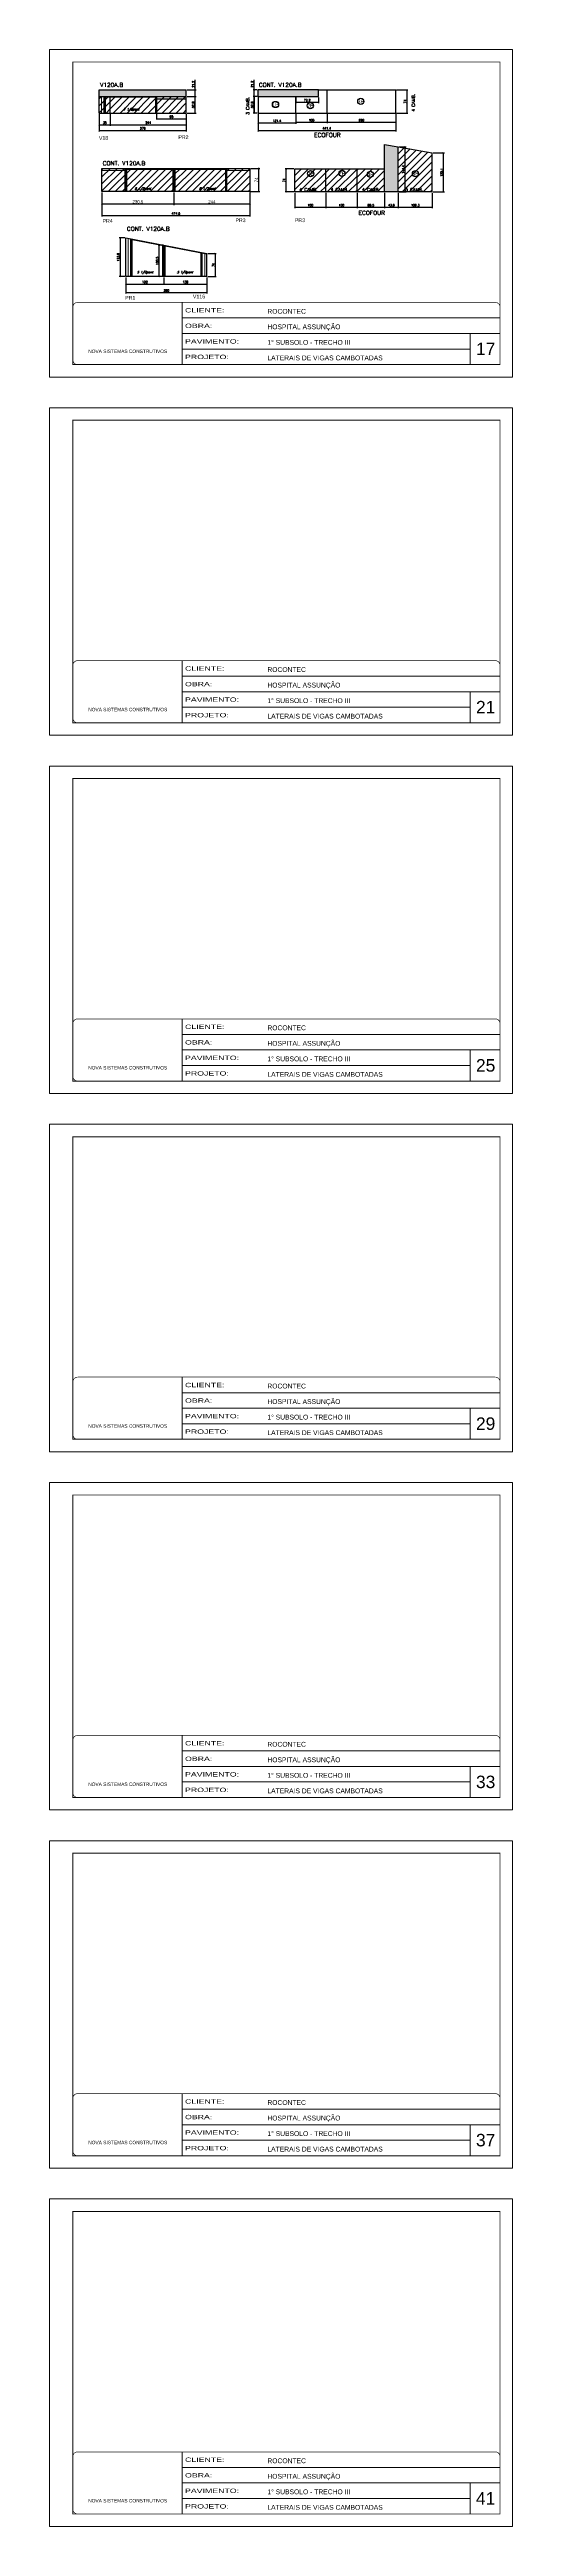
# Model space of a CAD drawing. Extents: x 2582 to 11841, y -26396 to 2611.
# Drawn here: x 2582 to 4067, y -10316 to -2374 of the extents above; entities that cross this region are included whole.
import ezdxf
from ezdxf.enums import TextEntityAlignment as Align

# ---------------------------------------------------------------- set-up
doc = ezdxf.new("R2010")
doc.units = 0
doc.linetypes.add('CONTINUO', pattern=[0])
doc.linetypes.add('DASHED', pattern=[0.75, 0.5, -0.25])
for name, color, linetype in [('5', 5, 'Continuous'), ('COTA', 241, 'Continuous'), ('Painéis', 200, 'Continuous'), ('Romaneio', 10, 'Continuous'), ('SARR_2.2x7', 40, 'Continuous'), ('SARR_3.5x7', 81, 'Continuous'), ('texto', 7, 'Continuous')]:
    doc.layers.add(name, color=color, linetype=linetype)
for name, color, linetype, lineweight in [('CARIMBO', 255, 'Continuous', 9), ('Folhas', 255, 'Continuous', 9), ('Hachura', 251, 'Continuous', 9), ('Sarr 2.2x7', 40, 'Continuous', 9), ('SARRAFO DE PRESSAO', 251, 'DASHED', 9), ('Texto Seção', 7, 'Continuous', 15)]:
    doc.layers.add(name, color=color, linetype=linetype, lineweight=lineweight)
doc.styles.add('ARIAL', font='arial.ttf')
doc.styles.add('COTA TECNICA', font='techl___.ttf', dxfattribs={"height": 10})
doc.styles.add('REGUA-120', font='ROMANS.shx', dxfattribs={"height": 15})
doc.styles.add('Romans', font='romans.shx')
doc.styles.get("Standard").update_dxf_attribs({"font": 'arial.ttf'})
doc.styles.add('Tecnologia', font='')
doc.styles.get('Tecnologia').set_extended_font_data('Forgotten Futurist')
doc.dimstyles.new('Cota Paínel', dxfattribs={"dimtxt": 7, "dimasz": 5, "dimexe": 3, "dimexo": 3, "dimgap": 3, "dimtad": 1, "dimdec": 1, "dimzin": 12, "dimdsep": 46, "dimtxsty": 'Romans', "dimblk": 'ARCHTICK', "dimcen": 0, "dimclrd": 4, "dimclre": 4, "dimclrt": 1, "dimadec": 1, "dimazin": 3, "dimtfac": 1, "dimtdec": 1, "dimtmove": 0, "dimatfit": 3, "dimldrblk": 'OBLIQUE', "dimfxl": 1, "dimtolj": 1, "dimtzin": 12, "dimarcsym": 0})
doc.dimstyles.new('PAINEL', dxfattribs={"dimtxt": 10, "dimasz": 3, "dimexe": 3, "dimexo": 3, "dimgap": 3, "dimtad": 1, "dimdec": 1, "dimzin": 12, "dimdsep": 46, "dimtxsty": 'COTA TECNICA', "dimblk1": 'OBLIQUE', "dimblk2": 'OBLIQUE', "dimsah": 1, "dimcen": 0.9, "dimclrd": 4, "dimclre": 4, "dimclrt": 240, "dimadec": 1, "dimazin": 3, "dimtfac": 1, "dimtdec": 1, "dimtmove": 0, "dimatfit": 3, "dimfxl": 1, "dimtolj": 1, "dimtzin": 12, "dimarcsym": 0})
pattern_1 = [(45, (-126439.366, -33020.383), (-11.2253202, 11.2253202), [])]
pattern_2 = [(45, (-126439.366, -33031.619), (-11.2253202, 11.2253202), [])]
pattern_3 = [(45, (-126439.366, -32905.08), (-11.2253202, 11.2253202), [])]

# ---------------------------------------------------------------- blocks, each defined once
blk = doc.blocks.new('9999999999')
at = {"color": 30, "linetype": 'CONTINUO'}
for p, q in [((98564.6, 34230.2), (98564.6, 34429.4)), ((98564.6, 34379.6), (99584, 34379.6)), ((98564.6, 34329.8), (99488, 34329.8)), ((99584, 34329.8), (99488, 34329.8)), ((99488, 34329.8), (99488, 34230.2)), ((98564.6, 34280), (99488, 34280))]:
    blk.add_line(p, q, dxfattribs=at)
at = {"color": 30, "linetype": 'CONTINUO', "const_width": 2}
blk.add_lwpolyline([(99584, 34230.2), (99584, 34414.4, 0.414214), (99569, 34429.4), (98229, 34429.4, 0.414214), (98214, 34414.4), (98214, 34245.2, 0.414214), (98229, 34230.2), (99584, 34230.2)], format="xyb", dxfattribs=at)
at = {"layer": 'Folhas'}
blk.add_lwpolyline([(98139, 34190.2), (99624, 34190.2), (99624, 35240.2), (98139, 35240.2)], close=True, dxfattribs=at)
at = {"layer": 'Folhas', "color": 30, "const_width": 3}
blk.add_lwpolyline([(98214, 34230.2), (99584, 34230.2), (99584, 35200.2), (98214, 35200.2)], close=True, dxfattribs=at)
at = {"color": 7, "linetype": 'Continuous', "ltscale": 5, "style": 'ARIAL'}
for s, height, p in [('ROCONTEC', 15.48, (98837.7, 34393.1)), ('1° SUBSOLO - TRECHO III', 15.483, (98837.7, 34293.5)), ('HOSPITAL ASSUNÇÃO', 15.483, (98837.7, 34343.3)), ('NOVA SISTEMAS CONSTRUTIVOS', 11.059, (98263.2, 34267.2)), ('LATERAIS DE VIGAS CAMBOTADAS', 15.483, (98837.7, 34243.7))]:
    blk.add_text(s, height=height, dxfattribs=at).set_placement(p)
at = {"layer": 'Folhas', "color": 7, "style": 'Tecnologia', "width": 1.5}
for s, p in [('CLIENTE:', (98573.7, 34397.2)), ('OBRA:', (98573.7, 34347.3)), ('PAVIMENTO:', (98573.7, 34297.5)), ('PROJETO:', (98573.7, 34247.7))]:
    blk.add_text(s, height=14, dxfattribs=at).set_placement(p)
blk = doc.blocks.new('_ArchTick')
at = {"color": 0, "linetype": 'ByBlock', "const_width": 0.15}
blk.add_lwpolyline([(-0.5, -0.5), (0.5, 0.5)], dxfattribs=at)
blk = doc.blocks.new('*D586')
at = {"layer": 'COTA', "color": 4, "linetype": 'ByBlock', "lineweight": -2, "transparency": 16777216}
for p, q in [((2741.3, -2581.1), (2741.3, -2618.7)), ((2741.3, -2615.7), (2776.3, -2615.7)), ((2776.3, -2581.1), (2776.3, -2618.7))]:
    blk.add_line(p, q, dxfattribs=at)
at = {"layer": 'Defpoints', "color": 0, "linetype": 'ByBlock', "transparency": 16777216}
for p in [(2741.3, -2578.1), (2776.3, -2578.1), (2776.3, -2615.7)]:
    blk.add_point(p, dxfattribs=at)
at = {"layer": 'COTA', "color": 4, "linetype": 'ByBlock', "lineweight": -2, "transparency": 16777216, "xscale": 5, "yscale": 5, "zscale": 5, "rotation": 180}
blk.add_blockref('_ArchTick', (2741.3, -2615.7), dxfattribs=at)
at = {"layer": 'COTA', "color": 4, "linetype": 'ByBlock', "lineweight": -2, "transparency": 16777216, "xscale": 5, "yscale": 5, "zscale": 5}
blk.add_blockref('_ArchTick', (2776.3, -2615.7), dxfattribs=at)
at = {"layer": 'COTA', "color": 1, "linetype": 'ByBlock', "transparency": 16777216, "insert": (2758.8, -2609.2), "char_height": 7, "attachment_point": 5, "style": 'Romans'}
blk.add_mtext('\\A1;35', dxfattribs=at)
blk = doc.blocks.new('_Oblique')
at = {"color": 0, "linetype": 'ByBlock', "lineweight": -2}
blk.add_line((-0.5, -0.5), (0.5, 0.5), dxfattribs=at)
blk = doc.blocks.new('*D587')
at = {"layer": 'COTA', "color": 4, "linetype": 'ByBlock', "lineweight": -2, "transparency": 16777216}
for p, q in [((2776.3, -2581.1), (2776.3, -2618.7)), ((2776.3, -2615.7), (3020.3, -2615.7)), ((3020.3, -2581.1), (3020.3, -2618.7))]:
    blk.add_line(p, q, dxfattribs=at)
at = {"layer": 'Defpoints', "color": 0, "linetype": 'ByBlock', "transparency": 16777216}
for p in [(2776.3, -2578.1), (3020.3, -2578.1), (3020.3, -2615.7)]:
    blk.add_point(p, dxfattribs=at)
at = {"layer": 'COTA', "color": 4, "linetype": 'ByBlock', "lineweight": -2, "transparency": 16777216, "xscale": 5, "yscale": 5, "zscale": 5, "rotation": 180}
blk.add_blockref('_ArchTick', (2776.3, -2615.7), dxfattribs=at)
at = {"layer": 'COTA', "color": 4, "linetype": 'ByBlock', "lineweight": -2, "transparency": 16777216, "xscale": 5, "yscale": 5, "zscale": 5}
blk.add_blockref('_ArchTick', (3020.3, -2615.7), dxfattribs=at)
at = {"layer": 'COTA', "color": 1, "linetype": 'ByBlock', "transparency": 16777216, "insert": (2898.3, -2609.2), "char_height": 7, "attachment_point": 5, "style": 'Romans'}
blk.add_mtext('\\A1;244', dxfattribs=at)
blk = doc.blocks.new('*D588')
at = {"layer": 'COTA', "color": 4, "linetype": 'ByBlock', "lineweight": -2, "transparency": 16777216}
for p, q in [((2925.3, -2581.1), (2925.3, -2599.3)), ((2925.3, -2596.3), (3020.3, -2596.3)), ((3020.3, -2581.1), (3020.3, -2599.3))]:
    blk.add_line(p, q, dxfattribs=at)
at = {"layer": 'Defpoints', "color": 0, "linetype": 'ByBlock', "transparency": 16777216}
for p in [(2925.3, -2578.1), (3020.3, -2578.1), (3020.3, -2596.3)]:
    blk.add_point(p, dxfattribs=at)
at = {"layer": 'COTA', "color": 4, "linetype": 'ByBlock', "lineweight": -2, "transparency": 16777216, "xscale": 5, "yscale": 5, "zscale": 5, "rotation": 180}
blk.add_blockref('_ArchTick', (2925.3, -2596.3), dxfattribs=at)
at = {"layer": 'COTA', "color": 4, "linetype": 'ByBlock', "lineweight": -2, "transparency": 16777216, "xscale": 5, "yscale": 5, "zscale": 5}
blk.add_blockref('_ArchTick', (3020.3, -2596.3), dxfattribs=at)
at = {"layer": 'COTA', "color": 1, "linetype": 'ByBlock', "transparency": 16777216, "insert": (2972.8, -2589.8), "char_height": 7, "attachment_point": 5, "style": 'Romans'}
blk.add_mtext('\\A1;95', dxfattribs=at)
blk = doc.blocks.new('*D589')
at = {"layer": 'COTA', "color": 4, "linetype": 'ByBlock', "lineweight": -2, "transparency": 16777216}
for p, q in [((2741.3, -2581.1), (2741.3, -2636.9)), ((3020.3, -2581.1), (3020.3, -2636.9)), ((2741.3, -2633.9), (3020.3, -2633.9))]:
    blk.add_line(p, q, dxfattribs=at)
at = {"layer": 'Defpoints', "color": 0, "linetype": 'ByBlock', "transparency": 16777216}
for p in [(2741.3, -2578.1), (3020.3, -2578.1), (3020.3, -2633.9)]:
    blk.add_point(p, dxfattribs=at)
at = {"layer": 'COTA', "color": 4, "linetype": 'ByBlock', "lineweight": -2, "transparency": 16777216, "xscale": 5, "yscale": 5, "zscale": 5, "rotation": 180}
blk.add_blockref('_ArchTick', (2741.3, -2633.9), dxfattribs=at)
at = {"layer": 'COTA', "color": 4, "linetype": 'ByBlock', "lineweight": -2, "transparency": 16777216, "xscale": 5, "yscale": 5, "zscale": 5}
blk.add_blockref('_ArchTick', (3020.3, -2633.9), dxfattribs=at)
at = {"layer": 'COTA', "color": 1, "linetype": 'ByBlock', "transparency": 16777216, "insert": (2880.8, -2627.4), "char_height": 7, "attachment_point": 5, "style": 'Romans'}
blk.add_mtext('\\A1;279', dxfattribs=at)
blk = doc.blocks.new('*D590')
at = {"layer": 'COTA', "color": 4, "linetype": 'ByBlock', "lineweight": -2, "transparency": 16777216}
for p, q in [((3023.3, -2525.3), (3052.2, -2525.3)), ((3049.2, -2578.1), (3049.2, -2525.3)), ((3023.3, -2578.1), (3052.2, -2578.1))]:
    blk.add_line(p, q, dxfattribs=at)
at = {"layer": 'Defpoints', "color": 0, "linetype": 'ByBlock', "transparency": 16777216}
for p in [(3020.3, -2525.3), (3049.2, -2525.3), (3020.3, -2578.1)]:
    blk.add_point(p, dxfattribs=at)
at = {"layer": 'COTA', "color": 4, "linetype": 'ByBlock', "lineweight": -2, "transparency": 16777216, "xscale": 5, "yscale": 5, "zscale": 5}
for p, rotation in [((3049.2, -2525.3), 90), ((3049.2, -2578.1), 270)]:
    blk.add_blockref('_ArchTick', p, dxfattribs=dict(at, rotation=rotation))
at = {"layer": 'COTA', "color": 1, "linetype": 'ByBlock', "transparency": 16777216, "insert": (3042.7, -2551.7), "char_height": 7, "attachment_point": 5, "rotation": 90, "style": 'Romans'}
blk.add_mtext('\\A1;52.8', dxfattribs=at)
blk = doc.blocks.new('*D591')
at = {"layer": 'COTA', "color": 4, "linetype": 'ByBlock', "lineweight": -2, "transparency": 16777216}
for p, q in [((3023.3, -2504.1), (3052.2, -2504.1)), ((3023.3, -2525.3), (3052.2, -2525.3)), ((3049.2, -2504.1), (3049.2, -2471.8)), ((3049.2, -2525.3), (3049.2, -2504.1))]:
    blk.add_line(p, q, dxfattribs=at)
at = {"layer": 'Defpoints', "color": 0, "linetype": 'ByBlock', "transparency": 16777216}
for p in [(3020.3, -2504.1), (3020.3, -2525.3), (3049.2, -2504.1)]:
    blk.add_point(p, dxfattribs=at)
at = {"layer": 'COTA', "color": 4, "linetype": 'ByBlock', "lineweight": -2, "transparency": 16777216, "xscale": 5, "yscale": 5, "zscale": 5}
for p, rotation in [((3049.2, -2504.1), 90), ((3049.2, -2525.3), 270)]:
    blk.add_blockref('_ArchTick', p, dxfattribs=dict(at, rotation=rotation))
at = {"layer": 'COTA', "color": 1, "linetype": 'ByBlock', "transparency": 16777216, "insert": (3042.7, -2485.5), "char_height": 7, "attachment_point": 5, "rotation": 90, "style": 'Romans'}
blk.add_mtext('\\A1;21.2', dxfattribs=at)
blk = doc.blocks.new('*D592')
at = {"layer": 'COTA', "color": 4, "linetype": 'ByBlock', "lineweight": -2, "transparency": 16777216}
for p, q in [((3250.7, -2581.1), (3250.7, -2612.4)), ((3250.7, -2609.4), (3372.1, -2609.4)), ((3372.1, -2581.1), (3372.1, -2612.4))]:
    blk.add_line(p, q, dxfattribs=at)
at = {"layer": 'Defpoints', "color": 0, "linetype": 'ByBlock', "transparency": 16777216}
for p in [(3250.7, -2578.1), (3372.1, -2578.1), (3372.1, -2609.4)]:
    blk.add_point(p, dxfattribs=at)
at = {"layer": 'COTA', "color": 4, "linetype": 'ByBlock', "lineweight": -2, "transparency": 16777216, "xscale": 5, "yscale": 5, "zscale": 5, "rotation": 180}
blk.add_blockref('_ArchTick', (3250.7, -2609.4), dxfattribs=at)
at = {"layer": 'COTA', "color": 4, "linetype": 'ByBlock', "lineweight": -2, "transparency": 16777216, "xscale": 5, "yscale": 5, "zscale": 5}
blk.add_blockref('_ArchTick', (3372.1, -2609.4), dxfattribs=at)
at = {"layer": 'COTA', "color": 1, "linetype": 'ByBlock', "transparency": 16777216, "insert": (3311.4, -2602.9), "char_height": 7, "attachment_point": 5, "style": 'Romans'}
blk.add_mtext('\\A1;121.4', dxfattribs=at)
blk = doc.blocks.new('*D593')
at = {"layer": 'COTA', "color": 4, "linetype": 'ByBlock', "lineweight": -2, "transparency": 16777216}
for p, q in [((3250.7, -2581.1), (3250.7, -2636.9)), ((3692.1, -2581.1), (3692.1, -2636.9)), ((3250.7, -2633.9), (3692.1, -2633.9))]:
    blk.add_line(p, q, dxfattribs=at)
at = {"layer": 'Defpoints', "color": 0, "linetype": 'ByBlock', "transparency": 16777216}
for p in [(3250.7, -2578.1), (3692.1, -2578.1), (3692.1, -2633.9)]:
    blk.add_point(p, dxfattribs=at)
at = {"layer": 'COTA', "color": 4, "linetype": 'ByBlock', "lineweight": -2, "transparency": 16777216, "xscale": 5, "yscale": 5, "zscale": 5, "rotation": 180}
blk.add_blockref('_ArchTick', (3250.7, -2633.9), dxfattribs=at)
at = {"layer": 'COTA', "color": 4, "linetype": 'ByBlock', "lineweight": -2, "transparency": 16777216, "xscale": 5, "yscale": 5, "zscale": 5}
blk.add_blockref('_ArchTick', (3692.1, -2633.9), dxfattribs=at)
at = {"layer": 'COTA', "color": 1, "linetype": 'ByBlock', "transparency": 16777216, "insert": (3471.4, -2627.4), "char_height": 7, "attachment_point": 5, "style": 'Romans'}
blk.add_mtext('\\A1;441.4', dxfattribs=at)
blk = doc.blocks.new('*D90')
at = {"layer": 'COTA', "color": 4, "linetype": 'ByBlock', "lineweight": -2, "transparency": 16777216}
for p, q in [((3472.1, -2581.1), (3472.1, -2610.6)), ((3472.1, -2607.6), (3692.1, -2607.6)), ((3692.1, -2581.1), (3692.1, -2610.6))]:
    blk.add_line(p, q, dxfattribs=at)
at = {"layer": 'Defpoints', "color": 0, "linetype": 'ByBlock', "transparency": 16777216}
for p in [(3472.1, -2578.1), (3692.1, -2578.1), (3692.1, -2607.6)]:
    blk.add_point(p, dxfattribs=at)
at = {"layer": 'COTA', "color": 4, "linetype": 'ByBlock', "lineweight": -2, "transparency": 16777216, "xscale": 5, "yscale": 5, "zscale": 5, "rotation": 180}
blk.add_blockref('_ArchTick', (3472.1, -2607.6), dxfattribs=at)
at = {"layer": 'COTA', "color": 4, "linetype": 'ByBlock', "lineweight": -2, "transparency": 16777216, "xscale": 5, "yscale": 5, "zscale": 5}
blk.add_blockref('_ArchTick', (3692.1, -2607.6), dxfattribs=at)
at = {"layer": 'COTA', "color": 1, "linetype": 'ByBlock', "transparency": 16777216, "insert": (3582.1, -2601.1), "char_height": 7, "attachment_point": 5, "style": 'Romans'}
blk.add_mtext('\\A1;220', dxfattribs=at)
blk = doc.blocks.new('*D594')
at = {"layer": 'COTA', "color": 4, "linetype": 'ByBlock', "lineweight": -2, "transparency": 16777216}
for p, q in [((3695.1, -2504.1), (3731.3, -2504.1)), ((3728.3, -2578.1), (3728.3, -2504.1)), ((3695.1, -2578.1), (3731.3, -2578.1))]:
    blk.add_line(p, q, dxfattribs=at)
at = {"layer": 'Defpoints', "color": 0, "linetype": 'ByBlock', "transparency": 16777216}
for p in [(3692.1, -2504.1), (3728.3, -2504.1), (3692.1, -2578.1)]:
    blk.add_point(p, dxfattribs=at)
at = {"layer": 'COTA', "color": 4, "linetype": 'ByBlock', "lineweight": -2, "transparency": 16777216, "xscale": 5, "yscale": 5, "zscale": 5}
for p, rotation in [((3728.3, -2504.1), 90), ((3728.3, -2578.1), 270)]:
    blk.add_blockref('_ArchTick', p, dxfattribs=dict(at, rotation=rotation))
at = {"layer": 'COTA', "color": 1, "linetype": 'ByBlock', "transparency": 16777216, "insert": (3721.8, -2541.1), "char_height": 7, "attachment_point": 5, "rotation": 90, "style": 'Romans'}
blk.add_mtext('\\A1;74', dxfattribs=at)
blk = doc.blocks.new('*D595')
at = {"layer": 'COTA', "color": 4, "linetype": 'ByBlock', "lineweight": -2, "transparency": 16777216}
for p, q in [((3372.1, -2581.1), (3372.1, -2610.6)), ((3372.1, -2607.6), (3472.1, -2607.6)), ((3472.1, -2581.1), (3472.1, -2610.6))]:
    blk.add_line(p, q, dxfattribs=at)
at = {"layer": 'Defpoints', "color": 0, "linetype": 'ByBlock', "transparency": 16777216}
for p in [(3372.1, -2578.1), (3472.1, -2578.1), (3472.1, -2607.6)]:
    blk.add_point(p, dxfattribs=at)
at = {"layer": 'COTA', "color": 4, "linetype": 'ByBlock', "lineweight": -2, "transparency": 16777216, "xscale": 5, "yscale": 5, "zscale": 5, "rotation": 180}
blk.add_blockref('_ArchTick', (3372.1, -2607.6), dxfattribs=at)
at = {"layer": 'COTA', "color": 4, "linetype": 'ByBlock', "lineweight": -2, "transparency": 16777216, "xscale": 5, "yscale": 5, "zscale": 5}
blk.add_blockref('_ArchTick', (3472.1, -2607.6), dxfattribs=at)
at = {"layer": 'COTA', "color": 1, "linetype": 'ByBlock', "transparency": 16777216, "insert": (3422.1, -2601.1), "char_height": 7, "attachment_point": 5, "style": 'Romans'}
blk.add_mtext('\\A1;100', dxfattribs=at)
blk = doc.blocks.new('*D596')
at = {"layer": 'COTA', "color": 4, "linetype": 'ByBlock', "lineweight": -2, "transparency": 16777216}
for p, q in [((2980.3, -2832.5), (2980.3, -2873.6)), ((3224.3, -2832.5), (3224.3, -2873.6)), ((3224.3, -2870.6), (2980.3, -2870.6))]:
    blk.add_line(p, q, dxfattribs=at)
at = {"layer": 'Defpoints', "color": 0, "linetype": 'ByBlock', "transparency": 16777216}
for p in [(2980.3, -2829.5), (3224.3, -2829.5), (2980.3, -2870.6)]:
    blk.add_point(p, dxfattribs=at)
at = {"layer": 'COTA', "color": 4, "linetype": 'ByBlock', "lineweight": -2, "transparency": 16777216, "xscale": 3, "yscale": 3, "zscale": 3, "rotation": 180}
blk.add_blockref('_Oblique', (2980.3, -2870.6), dxfattribs=at)
at = {"layer": 'COTA', "color": 4, "linetype": 'ByBlock', "lineweight": -2, "transparency": 16777216, "xscale": 3, "yscale": 3, "zscale": 3}
blk.add_blockref('_Oblique', (3224.3, -2870.6), dxfattribs=at)
at = {"layer": 'COTA', "color": 240, "linetype": 'ByBlock', "transparency": 16777216, "insert": (3102.3, -2862.5), "char_height": 10, "attachment_point": 5, "style": 'COTA TECNICA'}
blk.add_mtext('\\A1;244', dxfattribs=at)
blk = doc.blocks.new('*D597')
at = {"layer": 'COTA', "color": 4, "linetype": 'ByBlock', "lineweight": -2, "transparency": 16777216}
for p, q in [((2749.8, -2832.5), (2749.8, -2873.6)), ((2980.3, -2832.5), (2980.3, -2873.6)), ((2980.3, -2870.6), (2749.8, -2870.6))]:
    blk.add_line(p, q, dxfattribs=at)
at = {"layer": 'Defpoints', "color": 0, "linetype": 'ByBlock', "transparency": 16777216}
for p in [(2749.8, -2829.5), (2980.3, -2829.5), (2749.8, -2870.6)]:
    blk.add_point(p, dxfattribs=at)
at = {"layer": 'COTA', "color": 4, "linetype": 'ByBlock', "lineweight": -2, "transparency": 16777216, "xscale": 3, "yscale": 3, "zscale": 3, "rotation": 180}
blk.add_blockref('_Oblique', (2749.8, -2870.6), dxfattribs=at)
at = {"layer": 'COTA', "color": 4, "linetype": 'ByBlock', "lineweight": -2, "transparency": 16777216, "xscale": 3, "yscale": 3, "zscale": 3}
blk.add_blockref('_Oblique', (2980.3, -2870.6), dxfattribs=at)
at = {"layer": 'COTA', "color": 240, "linetype": 'ByBlock', "transparency": 16777216, "insert": (2865.1, -2862.4), "char_height": 10, "attachment_point": 5, "style": 'COTA TECNICA'}
blk.add_mtext('\\A1;230.5', dxfattribs=at)
blk = doc.blocks.new('*D91')
at = {"layer": 'COTA', "color": 4, "linetype": 'ByBlock', "lineweight": -2, "transparency": 16777216}
for p, q in [((3227.3, -2755.5), (3256.2, -2755.5)), ((3253.2, -2829.5), (3253.2, -2755.5)), ((3223.8, -2829.5), (3256.2, -2829.5))]:
    blk.add_line(p, q, dxfattribs=at)
at = {"layer": 'Defpoints', "color": 0, "linetype": 'ByBlock', "transparency": 16777216}
for p in [(3224.3, -2755.5), (3253.2, -2755.5), (3220.8, -2829.5)]:
    blk.add_point(p, dxfattribs=at)
at = {"layer": 'COTA', "color": 4, "linetype": 'ByBlock', "lineweight": -2, "transparency": 16777216, "xscale": 3, "yscale": 3, "zscale": 3}
for p, rotation in [((3253.2, -2755.5), 90), ((3253.2, -2829.5), 270)]:
    blk.add_blockref('_Oblique', p, dxfattribs=dict(at, rotation=rotation))
at = {"layer": 'COTA', "color": 240, "linetype": 'ByBlock', "transparency": 16777216, "insert": (3245.1, -2792.5), "char_height": 10, "attachment_point": 5, "rotation": 90, "style": 'COTA TECNICA'}
blk.add_mtext('\\A1;74', dxfattribs=at)
blk = doc.blocks.new('*D598')
at = {"layer": 'COTA', "color": 4, "linetype": 'ByBlock', "lineweight": -2, "transparency": 16777216}
for p, q in [((2749.8, -2832.5), (2749.8, -2909.8)), ((3224.3, -2832.5), (3224.3, -2909.8)), ((2749.8, -2906.8), (3224.3, -2906.8))]:
    blk.add_line(p, q, dxfattribs=at)
at = {"layer": 'Defpoints', "color": 0, "linetype": 'ByBlock', "transparency": 16777216}
for p in [(2749.8, -2829.5), (3224.3, -2829.5), (3224.3, -2906.8)]:
    blk.add_point(p, dxfattribs=at)
at = {"layer": 'COTA', "color": 4, "linetype": 'ByBlock', "lineweight": -2, "transparency": 16777216, "xscale": 5, "yscale": 5, "zscale": 5, "rotation": 180}
blk.add_blockref('_ArchTick', (2749.8, -2906.8), dxfattribs=at)
at = {"layer": 'COTA', "color": 4, "linetype": 'ByBlock', "lineweight": -2, "transparency": 16777216, "xscale": 5, "yscale": 5, "zscale": 5}
blk.add_blockref('_ArchTick', (3224.3, -2906.8), dxfattribs=at)
at = {"layer": 'COTA', "color": 1, "linetype": 'ByBlock', "transparency": 16777216, "insert": (2987.1, -2900.3), "char_height": 7, "attachment_point": 5, "style": 'Romans'}
blk.add_mtext('\\A1;474.5', dxfattribs=at)
blk = doc.blocks.new('*D599')
at = {"layer": 'COTA', "color": 4, "linetype": 'ByBlock', "lineweight": -2, "transparency": 16777216}
for p, q in [((3247.7, -2525.3), (3235.2, -2525.3)), ((3238.2, -2525.3), (3238.2, -2578.1)), ((3247.7, -2578.1), (3235.2, -2578.1))]:
    blk.add_line(p, q, dxfattribs=at)
at = {"layer": 'Defpoints', "color": 0, "linetype": 'ByBlock', "transparency": 16777216}
for p in [(3250.7, -2525.3), (3238.2, -2578.1), (3250.7, -2578.1)]:
    blk.add_point(p, dxfattribs=at)
at = {"layer": 'COTA', "color": 4, "linetype": 'ByBlock', "lineweight": -2, "transparency": 16777216, "xscale": 5, "yscale": 5, "zscale": 5}
for p, rotation in [((3238.2, -2525.3), 90), ((3238.2, -2578.1), 270)]:
    blk.add_blockref('_ArchTick', p, dxfattribs=dict(at, rotation=rotation))
at = {"layer": 'COTA', "color": 1, "linetype": 'ByBlock', "transparency": 16777216, "insert": (3231.7, -2551.7), "char_height": 7, "attachment_point": 5, "rotation": 90, "style": 'Romans'}
blk.add_mtext('\\A1;52.8', dxfattribs=at)
blk = doc.blocks.new('*D92')
at = {"layer": 'COTA', "color": 4, "linetype": 'ByBlock', "lineweight": -2, "transparency": 16777216}
for p, q in [((3247.7, -2525.3), (3235.2, -2525.3)), ((3238.2, -2578.1), (3238.2, -2525.3)), ((3247.7, -2578.1), (3235.2, -2578.1))]:
    blk.add_line(p, q, dxfattribs=at)
at = {"layer": 'Defpoints', "color": 0, "linetype": 'ByBlock', "transparency": 16777216}
for p in [(3238.2, -2525.3), (3250.7, -2525.3), (3250.7, -2578.1)]:
    blk.add_point(p, dxfattribs=at)
at = {"layer": 'COTA', "color": 4, "linetype": 'ByBlock', "lineweight": -2, "transparency": 16777216, "xscale": 5, "yscale": 5, "zscale": 5}
for p, rotation in [((3238.2, -2525.3), 90), ((3238.2, -2578.1), 270)]:
    blk.add_blockref('_ArchTick', p, dxfattribs=dict(at, rotation=rotation))
at = {"layer": 'COTA', "color": 1, "linetype": 'ByBlock', "transparency": 16777216, "insert": (3231.7, -2551.7), "char_height": 7, "attachment_point": 5, "rotation": 90, "style": 'Romans'}
blk.add_mtext('\\A1;52.8', dxfattribs=at)
blk = doc.blocks.new('*D600')
at = {"layer": 'COTA', "color": 4, "linetype": 'ByBlock', "lineweight": -2, "transparency": 16777216}
for p, q in [((3247.7, -2504.1), (3235.2, -2504.1)), ((3247.7, -2525.3), (3235.2, -2525.3)), ((3238.2, -2504.1), (3238.2, -2471.8)), ((3238.2, -2525.3), (3238.2, -2504.1))]:
    blk.add_line(p, q, dxfattribs=at)
at = {"layer": 'Defpoints', "color": 0, "linetype": 'ByBlock', "transparency": 16777216}
for p in [(3238.2, -2504.1), (3250.7, -2504.1), (3250.7, -2525.3)]:
    blk.add_point(p, dxfattribs=at)
at = {"layer": 'COTA', "color": 4, "linetype": 'ByBlock', "lineweight": -2, "transparency": 16777216, "xscale": 5, "yscale": 5, "zscale": 5}
for p, rotation in [((3238.2, -2504.1), 90), ((3238.2, -2525.3), 270)]:
    blk.add_blockref('_ArchTick', p, dxfattribs=dict(at, rotation=rotation))
at = {"layer": 'COTA', "color": 1, "linetype": 'ByBlock', "transparency": 16777216, "insert": (3231.7, -2485.5), "char_height": 7, "attachment_point": 5, "rotation": 90, "style": 'Romans'}
blk.add_mtext('\\A1;21.2', dxfattribs=at)
blk = doc.blocks.new('*D557')
at = {"layer": 'COTA', "color": 4, "linetype": 'ByBlock', "lineweight": -2, "transparency": 16777216}
for p, q in [((3368, -2834), (3368, -2882.9)), ((3468, -2834), (3468, -2882.9)), ((3368, -2879.9), (3468, -2879.9))]:
    blk.add_line(p, q, dxfattribs=at)
at = {"layer": 'Defpoints', "color": 0, "linetype": 'ByBlock', "transparency": 16777216}
for p in [(3368, -2831), (3468, -2831), (3468, -2879.9)]:
    blk.add_point(p, dxfattribs=at)
at = {"layer": 'COTA', "color": 4, "linetype": 'ByBlock', "lineweight": -2, "transparency": 16777216, "xscale": 5, "yscale": 5, "zscale": 5, "rotation": 180}
blk.add_blockref('_ArchTick', (3368, -2879.9), dxfattribs=at)
at = {"layer": 'COTA', "color": 4, "linetype": 'ByBlock', "lineweight": -2, "transparency": 16777216, "xscale": 5, "yscale": 5, "zscale": 5}
blk.add_blockref('_ArchTick', (3468, -2879.9), dxfattribs=at)
at = {"layer": 'COTA', "color": 1, "linetype": 'ByBlock', "transparency": 16777216, "insert": (3418, -2873.4), "char_height": 7, "attachment_point": 5, "style": 'Romans'}
blk.add_mtext('\\A1;100', dxfattribs=at)
blk = doc.blocks.new('*D558')
at = {"layer": 'COTA', "color": 4, "linetype": 'ByBlock', "lineweight": -2, "transparency": 16777216}
for p, q in [((3468, -2834), (3468, -2882.9)), ((3568, -2834), (3568, -2882.9)), ((3468, -2879.9), (3568, -2879.9))]:
    blk.add_line(p, q, dxfattribs=at)
at = {"layer": 'Defpoints', "color": 0, "linetype": 'ByBlock', "transparency": 16777216}
for p in [(3468, -2831), (3568, -2831), (3568, -2879.9)]:
    blk.add_point(p, dxfattribs=at)
at = {"layer": 'COTA', "color": 4, "linetype": 'ByBlock', "lineweight": -2, "transparency": 16777216, "xscale": 5, "yscale": 5, "zscale": 5, "rotation": 180}
blk.add_blockref('_ArchTick', (3468, -2879.9), dxfattribs=at)
at = {"layer": 'COTA', "color": 4, "linetype": 'ByBlock', "lineweight": -2, "transparency": 16777216, "xscale": 5, "yscale": 5, "zscale": 5}
blk.add_blockref('_ArchTick', (3568, -2879.9), dxfattribs=at)
at = {"layer": 'COTA', "color": 1, "linetype": 'ByBlock', "transparency": 16777216, "insert": (3518, -2873.4), "char_height": 7, "attachment_point": 5, "style": 'Romans'}
blk.add_mtext('\\A1;100', dxfattribs=at)
blk = doc.blocks.new('*D559')
at = {"layer": 'COTA', "color": 4, "linetype": 'ByBlock', "lineweight": -2, "transparency": 16777216}
for p, q in [((3568, -2834), (3568, -2882.9)), ((3656.5, -2834), (3656.5, -2882.9)), ((3568, -2879.9), (3656.5, -2879.9))]:
    blk.add_line(p, q, dxfattribs=at)
at = {"layer": 'Defpoints', "color": 0, "linetype": 'ByBlock', "transparency": 16777216}
for p in [(3568, -2831), (3656.5, -2831), (3656.5, -2879.9)]:
    blk.add_point(p, dxfattribs=at)
at = {"layer": 'COTA', "color": 4, "linetype": 'ByBlock', "lineweight": -2, "transparency": 16777216, "xscale": 5, "yscale": 5, "zscale": 5, "rotation": 180}
blk.add_blockref('_ArchTick', (3568, -2879.9), dxfattribs=at)
at = {"layer": 'COTA', "color": 4, "linetype": 'ByBlock', "lineweight": -2, "transparency": 16777216, "xscale": 5, "yscale": 5, "zscale": 5}
blk.add_blockref('_ArchTick', (3656.5, -2879.9), dxfattribs=at)
at = {"layer": 'COTA', "color": 1, "linetype": 'ByBlock', "transparency": 16777216, "insert": (3612.3, -2873.4), "char_height": 7, "attachment_point": 5, "style": 'Romans'}
blk.add_mtext('\\A1;88.5', dxfattribs=at)
blk = doc.blocks.new('*D560')
at = {"layer": 'COTA', "color": 4, "linetype": 'ByBlock', "lineweight": -2, "transparency": 16777216}
for p, q in [((3656.5, -2834), (3656.5, -2882.9)), ((3700.1, -2834), (3700.1, -2882.9)), ((3656.5, -2879.9), (3700.1, -2879.9))]:
    blk.add_line(p, q, dxfattribs=at)
at = {"layer": 'Defpoints', "color": 0, "linetype": 'ByBlock', "transparency": 16777216}
for p in [(3656.5, -2831), (3700.1, -2831), (3700.1, -2879.9)]:
    blk.add_point(p, dxfattribs=at)
at = {"layer": 'COTA', "color": 4, "linetype": 'ByBlock', "lineweight": -2, "transparency": 16777216, "xscale": 5, "yscale": 5, "zscale": 5, "rotation": 180}
blk.add_blockref('_ArchTick', (3656.5, -2879.9), dxfattribs=at)
at = {"layer": 'COTA', "color": 4, "linetype": 'ByBlock', "lineweight": -2, "transparency": 16777216, "xscale": 5, "yscale": 5, "zscale": 5}
blk.add_blockref('_ArchTick', (3700.1, -2879.9), dxfattribs=at)
at = {"layer": 'COTA', "color": 1, "linetype": 'ByBlock', "transparency": 16777216, "insert": (3678.3, -2873.4), "char_height": 7, "attachment_point": 5, "style": 'Romans'}
blk.add_mtext('\\A1;43.6', dxfattribs=at)
blk = doc.blocks.new('*D561')
at = {"layer": 'COTA', "color": 4, "linetype": 'ByBlock', "lineweight": -2, "transparency": 16777216}
for p, q in [((3700.1, -2834), (3700.1, -2882.9)), ((3809.4, -2834), (3809.4, -2882.9)), ((3700.1, -2879.9), (3809.4, -2879.9))]:
    blk.add_line(p, q, dxfattribs=at)
at = {"layer": 'Defpoints', "color": 0, "linetype": 'ByBlock', "transparency": 16777216}
for p in [(3700.1, -2831), (3809.4, -2831), (3809.4, -2879.9)]:
    blk.add_point(p, dxfattribs=at)
at = {"layer": 'COTA', "color": 4, "linetype": 'ByBlock', "lineweight": -2, "transparency": 16777216, "xscale": 5, "yscale": 5, "zscale": 5, "rotation": 180}
blk.add_blockref('_ArchTick', (3700.1, -2879.9), dxfattribs=at)
at = {"layer": 'COTA', "color": 4, "linetype": 'ByBlock', "lineweight": -2, "transparency": 16777216, "xscale": 5, "yscale": 5, "zscale": 5}
blk.add_blockref('_ArchTick', (3809.4, -2879.9), dxfattribs=at)
at = {"layer": 'COTA', "color": 1, "linetype": 'ByBlock', "transparency": 16777216, "insert": (3754.8, -2873.4), "char_height": 7, "attachment_point": 5, "style": 'Romans'}
blk.add_mtext('\\A1;109.3', dxfattribs=at)
blk = doc.blocks.new('*D562')
at = {"layer": 'COTA', "color": 4, "linetype": 'ByBlock', "lineweight": -2, "transparency": 16777216}
for p, q in [((3365, -2757), (3337.4, -2757)), ((3340.4, -2831), (3340.4, -2757)), ((3365, -2831), (3337.4, -2831))]:
    blk.add_line(p, q, dxfattribs=at)
at = {"layer": 'Defpoints', "color": 0, "linetype": 'ByBlock', "transparency": 16777216}
for p in [(3340.4, -2757), (3368, -2757), (3368, -2831)]:
    blk.add_point(p, dxfattribs=at)
at = {"layer": 'COTA', "color": 4, "linetype": 'ByBlock', "lineweight": -2, "transparency": 16777216, "xscale": 5, "yscale": 5, "zscale": 5}
for p, rotation in [((3340.4, -2757), 90), ((3340.4, -2831), 270)]:
    blk.add_blockref('_ArchTick', p, dxfattribs=dict(at, rotation=rotation))
at = {"layer": 'COTA', "color": 1, "linetype": 'ByBlock', "transparency": 16777216, "insert": (3333.9, -2794), "char_height": 7, "attachment_point": 5, "rotation": 90, "style": 'Romans'}
blk.add_mtext('\\A1;74', dxfattribs=at)
blk = doc.blocks.new('*D563')
at = {"layer": 'COTA', "color": 4, "linetype": 'ByBlock', "lineweight": -2, "transparency": 16777216}
for p, q in [((3812.4, -2705.9), (3848.8, -2705.9)), ((3845.8, -2831), (3845.8, -2705.9)), ((3812.4, -2831), (3848.8, -2831))]:
    blk.add_line(p, q, dxfattribs=at)
at = {"layer": 'Defpoints', "color": 0, "linetype": 'ByBlock', "transparency": 16777216}
for p in [(3809.4, -2705.9), (3845.8, -2705.9), (3809.4, -2831)]:
    blk.add_point(p, dxfattribs=at)
at = {"layer": 'COTA', "color": 4, "linetype": 'ByBlock', "lineweight": -2, "transparency": 16777216, "xscale": 5, "yscale": 5, "zscale": 5}
for p, rotation in [((3845.8, -2705.9), 90), ((3845.8, -2831), 270)]:
    blk.add_blockref('_ArchTick', p, dxfattribs=dict(at, rotation=rotation))
at = {"layer": 'COTA', "color": 1, "linetype": 'ByBlock', "transparency": 16777216, "insert": (3839.3, -2768.4), "char_height": 7, "attachment_point": 5, "rotation": 90, "style": 'Romans'}
blk.add_mtext('\\A1;125.1', dxfattribs=at)
blk = doc.blocks.new('*D564')
at = {"layer": 'COTA', "color": 4, "linetype": 'ByBlock', "lineweight": -2, "transparency": 16777216}
for p, q in [((3703.1, -2686.6), (3725.3, -2686.6)), ((3722.3, -2831), (3722.3, -2686.6)), ((3703.1, -2831), (3725.3, -2831))]:
    blk.add_line(p, q, dxfattribs=at)
at = {"layer": 'Defpoints', "color": 0, "linetype": 'ByBlock', "transparency": 16777216}
for p in [(3700.1, -2686.6), (3722.3, -2686.6), (3700.1, -2831)]:
    blk.add_point(p, dxfattribs=at)
at = {"layer": 'COTA', "color": 4, "linetype": 'ByBlock', "lineweight": -2, "transparency": 16777216, "xscale": 5, "yscale": 5, "zscale": 5}
for p, rotation in [((3722.3, -2686.6), 90), ((3722.3, -2831), 270)]:
    blk.add_blockref('_ArchTick', p, dxfattribs=dict(at, rotation=rotation))
at = {"layer": 'COTA', "color": 1, "linetype": 'ByBlock', "transparency": 16777216, "insert": (3715.8, -2758.8), "char_height": 7, "attachment_point": 5, "rotation": 90, "style": 'Romans'}
blk.add_mtext('\\A1;144.4', dxfattribs=at)
blk = doc.blocks.new('*D565')
at = {"layer": 'COTA', "color": 4, "linetype": 'ByBlock', "lineweight": -2, "transparency": 16777216}
for p, q in [((2826.7, -3105.4), (2826.7, -3129.4)), ((2826.7, -3126.4), (2948.7, -3126.4)), ((2948.7, -3105.4), (2948.7, -3129.4))]:
    blk.add_line(p, q, dxfattribs=at)
at = {"layer": 'Defpoints', "color": 0, "linetype": 'ByBlock', "transparency": 16777216}
for p in [(2826.7, -3102.4), (2948.7, -3102.4), (2948.7, -3126.4)]:
    blk.add_point(p, dxfattribs=at)
at = {"layer": 'COTA', "color": 4, "linetype": 'ByBlock', "lineweight": -2, "transparency": 16777216, "xscale": 5, "yscale": 5, "zscale": 5, "rotation": 180}
blk.add_blockref('_ArchTick', (2826.7, -3126.4), dxfattribs=at)
at = {"layer": 'COTA', "color": 4, "linetype": 'ByBlock', "lineweight": -2, "transparency": 16777216, "xscale": 5, "yscale": 5, "zscale": 5}
blk.add_blockref('_ArchTick', (2948.7, -3126.4), dxfattribs=at)
at = {"layer": 'COTA', "color": 1, "linetype": 'ByBlock', "transparency": 16777216, "insert": (2887.7, -3119.9), "char_height": 7, "attachment_point": 5, "style": 'Romans'}
blk.add_mtext('\\A1;122', dxfattribs=at)
blk = doc.blocks.new('*D566')
at = {"layer": 'COTA', "color": 4, "linetype": 'ByBlock', "lineweight": -2, "transparency": 16777216}
for p, q in [((2948.7, -3105.4), (2948.7, -3129.4)), ((2948.7, -3126.4), (3086.7, -3126.4)), ((3086.7, -3105.4), (3086.7, -3129.4))]:
    blk.add_line(p, q, dxfattribs=at)
at = {"layer": 'Defpoints', "color": 0, "linetype": 'ByBlock', "transparency": 16777216}
for p in [(2948.7, -3102.4), (3086.7, -3102.4), (3086.7, -3126.4)]:
    blk.add_point(p, dxfattribs=at)
at = {"layer": 'COTA', "color": 4, "linetype": 'ByBlock', "lineweight": -2, "transparency": 16777216, "xscale": 5, "yscale": 5, "zscale": 5, "rotation": 180}
blk.add_blockref('_ArchTick', (2948.7, -3126.4), dxfattribs=at)
at = {"layer": 'COTA', "color": 4, "linetype": 'ByBlock', "lineweight": -2, "transparency": 16777216, "xscale": 5, "yscale": 5, "zscale": 5}
blk.add_blockref('_ArchTick', (3086.7, -3126.4), dxfattribs=at)
at = {"layer": 'COTA', "color": 1, "linetype": 'ByBlock', "transparency": 16777216, "insert": (3017.7, -3119.9), "char_height": 7, "attachment_point": 5, "style": 'Romans'}
blk.add_mtext('\\A1;138', dxfattribs=at)
blk = doc.blocks.new('*D567')
at = {"layer": 'COTA', "color": 4, "linetype": 'ByBlock', "lineweight": -2, "transparency": 16777216}
for p, q in [((2823.7, -2978.5), (2805.4, -2978.5)), ((2808.4, -2978.5), (2808.4, -3102.4)), ((2823.7, -3102.4), (2805.4, -3102.4))]:
    blk.add_line(p, q, dxfattribs=at)
at = {"layer": 'Defpoints', "color": 0, "linetype": 'ByBlock', "transparency": 16777216}
for p in [(2826.7, -2978.5), (2808.4, -3102.4), (2826.7, -3102.4)]:
    blk.add_point(p, dxfattribs=at)
at = {"layer": 'COTA', "color": 4, "linetype": 'ByBlock', "lineweight": -2, "transparency": 16777216, "xscale": 5, "yscale": 5, "zscale": 5}
for p, rotation in [((2808.4, -2978.5), 90), ((2808.4, -3102.4), 270)]:
    blk.add_blockref('_ArchTick', p, dxfattribs=dict(at, rotation=rotation))
at = {"layer": 'COTA', "color": 1, "linetype": 'ByBlock', "transparency": 16777216, "insert": (2801.9, -3040.4), "char_height": 7, "attachment_point": 5, "rotation": 90, "style": 'Romans'}
blk.add_mtext('\\A1;123.9', dxfattribs=at)
blk = doc.blocks.new('*D568')
at = {"layer": 'COTA', "color": 4, "linetype": 'ByBlock', "lineweight": -2, "transparency": 16777216}
for p, q in [((2945.7, -3001.9), (2930.3, -3001.9)), ((2933.3, -3102.4), (2933.3, -3001.9)), ((2945.7, -3102.4), (2930.3, -3102.4))]:
    blk.add_line(p, q, dxfattribs=at)
at = {"layer": 'Defpoints', "color": 0, "linetype": 'ByBlock', "transparency": 16777216}
for p in [(2933.3, -3001.9), (2948.7, -3001.9), (2948.7, -3102.4)]:
    blk.add_point(p, dxfattribs=at)
at = {"layer": 'COTA', "color": 4, "linetype": 'ByBlock', "lineweight": -2, "transparency": 16777216, "xscale": 5, "yscale": 5, "zscale": 5}
for p, rotation in [((2933.3, -3001.9), 90), ((2933.3, -3102.4), 270)]:
    blk.add_blockref('_ArchTick', p, dxfattribs=dict(at, rotation=rotation))
at = {"layer": 'COTA', "color": 1, "linetype": 'ByBlock', "transparency": 16777216, "insert": (2926.8, -3052.1), "char_height": 7, "attachment_point": 5, "rotation": 90, "style": 'Romans'}
blk.add_mtext('\\A1;100.5', dxfattribs=at)
blk = doc.blocks.new('*D569')
at = {"layer": 'COTA', "color": 4, "linetype": 'ByBlock', "lineweight": -2, "transparency": 16777216}
for p, q in [((3089.7, -3028.4), (3116.7, -3028.4)), ((3113.7, -3102.4), (3113.7, -3028.4)), ((3089.7, -3102.4), (3116.7, -3102.4))]:
    blk.add_line(p, q, dxfattribs=at)
at = {"layer": 'Defpoints', "color": 0, "linetype": 'ByBlock', "transparency": 16777216}
for p in [(3086.7, -3028.4), (3113.7, -3028.4), (3086.7, -3102.4)]:
    blk.add_point(p, dxfattribs=at)
at = {"layer": 'COTA', "color": 4, "linetype": 'ByBlock', "lineweight": -2, "transparency": 16777216, "xscale": 5, "yscale": 5, "zscale": 5}
for p, rotation in [((3113.7, -3028.4), 90), ((3113.7, -3102.4), 270)]:
    blk.add_blockref('_ArchTick', p, dxfattribs=dict(at, rotation=rotation))
at = {"layer": 'COTA', "color": 1, "linetype": 'ByBlock', "transparency": 16777216, "insert": (3107.2, -3065.4), "char_height": 7, "attachment_point": 5, "rotation": 90, "style": 'Romans'}
blk.add_mtext('\\A1;74', dxfattribs=at)
blk = doc.blocks.new('*D84')
at = {"layer": 'COTA', "color": 4, "linetype": 'ByBlock', "lineweight": -2, "transparency": 16777216}
for p, q in [((2826.7, -3105.4), (2826.7, -3156.7)), ((2826.7, -3153.7), (3086.7, -3153.7)), ((3086.7, -3105.4), (3086.7, -3156.7))]:
    blk.add_line(p, q, dxfattribs=at)
at = {"layer": 'Defpoints', "color": 0, "linetype": 'ByBlock', "transparency": 16777216}
for p in [(2826.7, -3102.4), (3086.7, -3102.4), (3086.7, -3153.7)]:
    blk.add_point(p, dxfattribs=at)
at = {"layer": 'COTA', "color": 4, "linetype": 'ByBlock', "lineweight": -2, "transparency": 16777216, "xscale": 5, "yscale": 5, "zscale": 5, "rotation": 180}
blk.add_blockref('_ArchTick', (2826.7, -3153.7), dxfattribs=at)
at = {"layer": 'COTA', "color": 4, "linetype": 'ByBlock', "lineweight": -2, "transparency": 16777216, "xscale": 5, "yscale": 5, "zscale": 5}
blk.add_blockref('_ArchTick', (3086.7, -3153.7), dxfattribs=at)
at = {"layer": 'COTA', "color": 1, "linetype": 'ByBlock', "transparency": 16777216, "insert": (2956.7, -3147.2), "char_height": 7, "attachment_point": 5, "style": 'Romans'}
blk.add_mtext('\\A1;260', dxfattribs=at)
blk = doc.blocks.new('*D721')
at = {"layer": 'COTA', "color": 4, "linetype": 'ByBlock', "lineweight": -2, "transparency": 16777216}
for p, q in [((3372.1, -2528.3), (3372.1, -2546.3)), ((3444.3, -2528.3), (3444.3, -2546.3)), ((3372.1, -2543.3), (3444.3, -2543.3))]:
    blk.add_line(p, q, dxfattribs=at)
at = {"layer": 'Defpoints', "color": 0, "linetype": 'ByBlock', "transparency": 16777216}
for p in [(3372.1, -2525.3), (3444.3, -2525.3), (3444.3, -2543.3)]:
    blk.add_point(p, dxfattribs=at)
at = {"layer": 'COTA', "color": 4, "linetype": 'ByBlock', "lineweight": -2, "transparency": 16777216, "xscale": 5, "yscale": 5, "zscale": 5, "rotation": 180}
blk.add_blockref('_ArchTick', (3372.1, -2543.3), dxfattribs=at)
at = {"layer": 'COTA', "color": 4, "linetype": 'ByBlock', "lineweight": -2, "transparency": 16777216, "xscale": 5, "yscale": 5, "zscale": 5}
blk.add_blockref('_ArchTick', (3444.3, -2543.3), dxfattribs=at)
at = {"layer": 'COTA', "color": 1, "linetype": 'ByBlock', "transparency": 16777216, "insert": (3408.2, -2536.8), "char_height": 7, "attachment_point": 5, "style": 'Romans'}
blk.add_mtext('\\A1;72.2', dxfattribs=at)

msp = doc.modelspace()

# ---------------------------------------------------------------- hatches: boundary and pattern name
at = {"layer": 'COTA', "linetype": 'ByBlock'}
h = msp.add_hatch(dxfattribs=at)
h.set_pattern_fill('AR-CONC', color=256, scale=0.03)
h.set_pattern_definition([(50, (-131322.3736, -34976.8347), (5.46554007, -0.47817257), [0.5715, -6.2865]), (355, (-131322.3736, -34976.835), (-1.05730264, 5.73170536), [0.4572, -5.02921753]), (100.4514447, (-131321.918, -34976.8746), (4.40823741, 5.25353256), [0.48570026, -5.34270734]), (46.1842, (-131322.3736, -34975.311), (8.13237123, -1.26126984), [0.85725, -9.42975]), (96.6355576, (-131321.696, -34975.416), (7.122124, 7.42278374), [0.7285507, -8.01406824]), (351.184151, (-131322.374, -34975.311), (7.122124, 7.42278374), [0.685799, -7.54379196]), (21, (-131321.6116, -34975.6917), (4.54843174, -3.06795595), [0.5715, -6.2865]), (326, (-131321.6116, -34975.692), (1.85406085, 5.52563898), [0.4572, -5.0292]), (71.451445, (-131321.2326, -34975.9474), (6.40249258, 2.45768307), [0.48570026, -5.34269813]), (37.5, (-131322.3736, -34976.8347), (0.092658098, 2.536651166), [0, -4.96824, 0, -5.1054, 0, -5.04825]), (7.5, (-131322.3736, -34976.8347), (2.004589875, 3.005417245), [0, -2.91084, 0, -4.85394, 0, -1.92405]), (327.5, (-131324.0729, -34976.8347), (4.067717855, -0.17186232), [0, -1.905, 0, -5.9436, 0, -7.8867]), (317.5, (-131324.835, -34976.8347), (4.44387544, 0.76279473), [0, -2.4765, 0, -3.94716, 0, -5.6007])])
h.paths.add_polyline_path([(3020.31, -2504.14), (2741.31, -2504.14), (2741.31, -2525.34), (3020.31, -2525.34)])
h = msp.add_hatch(dxfattribs=at)
h.set_pattern_fill('AR-CONC', color=256, scale=0.03)
h.set_pattern_definition([(50, (-129585.6607, -31663.1755), (5.46554007, -0.47817257), [0.5715, -6.2865]), (355, (-129585.661, -31663.1755), (-1.05730264, 5.73170536), [0.4572, -5.02921753]), (100.4514447, (-129585.2053, -31663.2154), (4.40823741, 5.25353256), [0.48570026, -5.34270734]), (46.1842, (-129585.661, -31661.6515), (8.13237123, -1.26126984), [0.85725, -9.42975]), (96.6355576, (-129584.983, -31661.757), (7.122124, 7.42278374), [0.7285507, -8.01406824]), (351.184151, (-129585.661, -31661.6515), (7.122124, 7.42278374), [0.685799, -7.54379196]), (21, (-129584.8987, -31662.0325), (4.54843174, -3.06795595), [0.5715, -6.2865]), (326, (-129584.899, -31662.0325), (1.85406085, 5.52563898), [0.4572, -5.0292]), (71.451445, (-129584.5197, -31662.288), (6.40249258, 2.45768307), [0.48570026, -5.34269813]), (37.5, (-129585.6607, -31663.1755), (0.092658098, 2.536651166), [0, -4.96824, 0, -5.1054, 0, -5.04825]), (7.5, (-129585.6607, -31663.1755), (2.004589875, 3.005417245), [0, -2.91084, 0, -4.85394, 0, -1.92405]), (327.5, (-129587.36, -31663.1755), (4.067717855, -0.17186232), [0, -1.905, 0, -5.9436, 0, -7.8867]), (317.5, (-129588.122, -31663.1755), (4.44387544, 0.76279473), [0, -2.4765, 0, -3.94716, 0, -5.6007])])
h.paths.add_polyline_path([(3444.27, -2525.34), (3444.27, -2504.14), (3250.67, -2504.14), (3250.67, -2525.34)])
h = msp.add_hatch(dxfattribs=at)
h.set_pattern_fill('AR-CONC', color=256, scale=0.03)
h.set_pattern_definition([(50, (-129120.3537, -30396.1665), (5.46554007, -0.47817257), [0.5715, -6.2865]), (355, (-129120.3537, -30396.1665), (-1.05730264, 5.73170536), [0.4572, -5.02921753]), (100.4514447, (-129119.898, -30396.2064), (4.40823741, 5.25353256), [0.48570026, -5.34270734]), (46.1842, (-129120.354, -30394.6425), (8.13237123, -1.26126984), [0.85725, -9.42975]), (96.6355576, (-129119.676, -30394.748), (7.122124, 7.42278374), [0.7285507, -8.01406824]), (351.184151, (-129120.354, -30394.6425), (7.122124, 7.42278374), [0.685799, -7.54379196]), (21, (-129119.5917, -30395.0235), (4.54843174, -3.06795595), [0.5715, -6.2865]), (326, (-129119.5917, -30395.0235), (1.85406085, 5.52563898), [0.4572, -5.0292]), (71.451445, (-129119.2126, -30395.279), (6.40249258, 2.45768307), [0.48570026, -5.34269813]), (37.5, (-129120.3537, -30396.1665), (0.092658098, 2.536651166), [0, -4.96824, 0, -5.1054, 0, -5.04825]), (7.5, (-129120.3537, -30396.1665), (2.004589875, 3.005417245), [0, -2.91084, 0, -4.85394, 0, -1.92405]), (327.5, (-129122.053, -30396.1665), (4.067717855, -0.17186232), [0, -1.905, 0, -5.9436, 0, -7.8867]), (317.5, (-129122.815, -30396.1665), (4.44387544, 0.76279473), [0, -2.4765, 0, -3.94716, 0, -5.6007])])
h.paths.add_polyline_path([(3656.5, -2831), (3700.1, -2831), (3700.1, -2686.55), (3656.5, -2678.85)])
at = {"layer": 'Hachura', "linetype": 'ByBlock'}
h = msp.add_hatch(dxfattribs=at)
h.set_pattern_fill('ANSI31', color=256, scale=5)
h.set_pattern_definition(pattern_1)
h.paths.add_polyline_path([(2776.31, -2525.34), (2741.31, -2525.34), (2741.31, -2578.14), (2776.31, -2578.14)])
h = msp.add_hatch(dxfattribs=at)
h.set_pattern_fill('ANSI31', color=256, scale=5)
h.set_pattern_definition(pattern_1)
h.paths.add_polyline_path([(3020.31, -2525.34), (2776.31, -2525.34), (2776.31, -2578.14), (3020.31, -2578.14)])
h = msp.add_hatch(dxfattribs=at)
h.set_pattern_fill('ANSI31', color=256, scale=5)
h.set_pattern_definition([(45, (-126468.866, -32905.08), (-11.2253202, 11.2253202), [])])
h.paths.add_polyline_path([(3809.4, -2705.86), (3700.1, -2686.55), (3700.1, -2831), (3809.4, -2831)])
h = msp.add_hatch(dxfattribs=at)
h.set_pattern_fill('ANSI31', color=256, scale=5)
h.set_pattern_definition(pattern_2)
h.paths.add_polyline_path([(2749.81, -2755.47), (2749.81, -2829.47), (2980.31, -2829.47), (2980.31, -2755.47)])
h = msp.add_hatch(dxfattribs=at)
h.set_pattern_fill('ANSI31', color=256, scale=5)
h.set_pattern_definition(pattern_2)
h.paths.add_polyline_path([(3224.31, -2829.47), (3224.31, -2755.47), (2980.31, -2755.47), (2980.31, -2829.47)])
h = msp.add_hatch(dxfattribs=at)
h.set_pattern_fill('ANSI31', color=256, scale=5)
h.set_pattern_definition(pattern_3)
h.paths.add_polyline_path([(3368, -2757), (3368, -2831), (3468, -2831), (3468, -2757)])
h = msp.add_hatch(dxfattribs=at)
h.set_pattern_fill('ANSI31', color=256, scale=5)
h.set_pattern_definition(pattern_3)
h.paths.add_polyline_path([(3468, -2757), (3468, -2831), (3568, -2831), (3568, -2757)])
h = msp.add_hatch(dxfattribs=at)
h.set_pattern_fill('ANSI31', color=256, scale=5)
h.set_pattern_definition(pattern_1)
h.paths.add_polyline_path([(3656.5, -2757), (3568, -2757), (3568, -2831), (3656.5, -2831)])

# ---------------------------------------------------------------- linework, layer by layer
at = {"linetype": 'ByBlock'}
for p, q in [((2925.31, -2525.34), (2925.31, -2578.14)), ((2824.81, -2829.47), (2824.81, -2755.47)), ((3149.31, -2755.47), (3149.31, -2829.47))]:
    msp.add_line(p, q, dxfattribs=at)
at = {"layer": 'COTA', "linetype": 'ByBlock'}
for p, q in [((2741.31, -2504.14), (3020.31, -2504.14)), ((2741.31, -2525.34), (2741.31, -2504.14)), ((3020.31, -2525.34), (3020.31, -2504.14)), ((3444.27, -2504.14), (3250.67, -2504.14)), ((3250.67, -2525.34), (3250.67, -2504.14)), ((3656.5, -2678.85), (3700.1, -2686.55)), ((3656.5, -2757), (3656.5, -2678.85)), ((3700.1, -2831), (3656.5, -2831))]:
    msp.add_line(p, q, dxfattribs=at)
at = {"layer": 'Painéis', "linetype": 'ByBlock'}
for p, q in [((2741.31, -2525.34), (3020.31, -2525.34)), ((2741.31, -2578.14), (2741.31, -2525.34)), ((2776.31, -2578.14), (2776.31, -2525.34)), ((3020.31, -2578.14), (3020.31, -2525.34)), ((3250.67, -2525.34), (3250.67, -2578.14)), ((3250.67, -2525.34), (3444.27, -2525.34)), ((3372.07, -2578.14), (3372.07, -2525.34)), ((3444.27, -2504.14), (3692.07, -2504.14)), ((3444.27, -2525.34), (3444.27, -2504.14)), ((3472.07, -2578.14), (3472.07, -2504.14)), ((3692.07, -2578.14), (3692.07, -2504.14)), ((2741.31, -2578.14), (3020.31, -2578.14)), ((3250.67, -2578.14), (3444.27, -2578.14)), ((3444.27, -2578.14), (3692.07, -2578.14)), ((3700.1, -2831), (3700.1, -2686.55)), ((3700.1, -2686.55), (3809.4, -2705.86)), ((2749.81, -2829.47), (2749.81, -2755.47)), ((2749.81, -2755.47), (3224.31, -2755.47)), ((2980.31, -2755.47), (2980.31, -2829.47)), ((3224.31, -2755.47), (3224.31, -2829.47)), ((3368, -2831), (3368, -2757)), ((3368, -2757), (3656.5, -2757)), ((3468, -2831), (3468, -2757)), ((3568, -2831), (3568, -2757)), ((3656.5, -2831), (3656.5, -2757)), ((3809.4, -2831), (3809.4, -2705.86)), ((3224.31, -2829.47), (2749.81, -2829.47)), ((3656.5, -2831), (3368, -2831)), ((3809.4, -2831), (3700.1, -2831)), ((2826.74, -2978.5), (3086.74, -3028.36)), ((2826.74, -3102.36), (2826.74, -2978.5)), ((2948.74, -3102.36), (2948.74, -3001.9)), ((3086.74, -3102.36), (3086.74, -3028.36)), ((3086.74, -3102.36), (2826.74, -3102.36))]:
    msp.add_line(p, q, dxfattribs=at)
at = {"layer": 'Romaneio', "color": 1, "linetype": 'ByBlock'}
for centre in [(3306.47, -2550.69), (3580.07, -2540.87), (3418.19, -2554.65), (3419.28, -2772.49), (3519.76, -2771.6), (3611.06, -2774.89), (3755.42, -2772.79)]:
    msp.add_circle(centre, 10, dxfattribs=at)
at = {"layer": 'Sarr 2.2x7'}
for p, q in [((2748.31, -2578.14), (2748.31, -2525.34)), ((2749.81, -2762.47), (2824.81, -2762.47)), ((3149.31, -2762.47), (3224.31, -2762.47)), ((2833.74, -2979.74), (2833.74, -3102.36)), ((2841.74, -2983.62), (3086.74, -3030.6)), ((3079.74, -3102.36), (3079.74, -3029.26))]:
    msp.add_line(p, q, dxfattribs=at)
at = {"layer": 'SARR_2.2x7', "linetype": 'Continuous'}
for p, q in [((2925.31, -2527.54), (2756.31, -2527.54)), ((2925.31, -2532.34), (3020.31, -2532.34)), ((2824.81, -2757.67), (2980.31, -2757.67)), ((2980.31, -2757.67), (3149.31, -2757.67))]:
    msp.add_line(p, q, dxfattribs=at)
at = {"layer": 'SARR_3.5x7'}
for p, q in [((2756.31, -2525.34), (2756.31, -2578.14)), ((2759.81, -2527.54), (2759.81, -2578.14)), ((2921.81, -2527.54), (2921.81, -2578.14)), ((2925.31, -2525.34), (2925.31, -2578.14)), ((2824.81, -2755.47), (2824.81, -2829.47)), ((2828.31, -2757.67), (2828.31, -2829.47)), ((2976.81, -2757.67), (2976.81, -2829.47)), ((2980.31, -2755.47), (2980.31, -2778.34)), ((2980.31, -2755.47), (2980.31, -2829.47)), ((2983.81, -2757.67), (2983.81, -2829.47)), ((3145.81, -2757.67), (3145.81, -2829.47)), ((3149.31, -2755.47), (3149.31, -2829.47)), ((2841.74, -2981.38), (2841.74, -3102.36)), ((2845.24, -2984.29), (2845.24, -3102.36)), ((2945.24, -3102.36), (2945.24, -3003.47)), ((2952.24, -3102.36), (2952.24, -3004.81)), ((3068.24, -3102.36), (3068.24, -3027.06)), ((3071.74, -3102.36), (3071.74, -3027.73))]:
    msp.add_line(p, q, dxfattribs=at)

# ---------------------------------------------------------------- block references
at = {"layer": 'SARRAFO DE PRESSAO', "color": 6, "linetype": 'ByBlock'}
for p in [(-95557.34, -37614.68), (-95557.34, -38763.26), (-95557.34, -39911.83), (-95557.34, -41060.41), (-95557.34, -42208.98), (-95557.34, -43357.56), (-95557.34, -44506.13)]:
    msp.add_blockref('9999999999', p, dxfattribs=at)

# ---------------------------------------------------------------- texts
at = {"layer": '5', "linetype": 'Continuous'}
for s, p in [('V18', (2740.12, -2663.95)), ('PR2', (2994.96, -2661.19)), ('PR4', (2751.82, -2930.08)), ('PR3', (3177.98, -2927.89)), ('PR3', (3368.64, -2927.89)), ('PR1', (2824.28, -3176.37)), ('V116', (3041.64, -3172.43))]:
    msp.add_text(s, height=12, rotation=0.000036, dxfattribs=at).set_placement(p)
at = {"layer": 'CARIMBO', "style": 'ARIAL'}
for s, p in [('17', (3949.49, -3354.33)), ('21', (3949.49, -4502.91)), ('25', (3949.49, -5651.48)), ('29', (3949.49, -6800.06)), ('33', (3949.49, -7948.64)), ('37', (3949.49, -9097.21)), ('41', (3949.49, -10245.79))]:
    msp.add_text(s, height=40, dxfattribs=at).set_placement(p)
at = {"layer": 'Romaneio', "color": 255, "linetype": 'ByBlock', "style": 'ARIAL'}
for s, p in [('3B', (3580.07, -2540.87)), ('1B', (3306.47, -2550.69)), ('2B', (3418.19, -2554.65)), ('2B', (3419.28, -2772.49)), ('2B', (3519.76, -2771.6)), ('4B', (3611.06, -2774.89)), ('5B', (3755.42, -2772.79))]:
    msp.add_text(s, height=12, dxfattribs=at).set_placement(p, align=Align.MIDDLE_CENTER)
at = {"layer": 'texto', "color": 2, "char_height": 7.2737, "attachment_point": 5, "style": 'Romans'}
for s, insert in [('{\\Q19;\\C256;7 1/2pont}', (2843.86, -2567.23)), ('{\\Q19;\\C256;8 1/2pont}', (2880.85, -2821.61)), ('{\\Q19;\\C256;8 1/2pont}', (3087.65, -2821.61)), ('{\\Q19;\\C256;5 1/2pont}', (2888.16, -3089.4)), ('{\\Q19;\\C256;5 1/2pont}', (3016.13, -3089.4))]:
    msp.add_mtext(s, dxfattribs=dict(at, insert=insert))
at = {"layer": 'Texto Seção', "style": 'REGUA-120', "width": 1.05}
for s, height, p in [('V120A.B', 13, (2743.71, -2494.33)), ('CONT. V120A.B', 13, (3253.07, -2494.33)), ('ECOFOUR', 13, (3430.47, -2654.92)), ('CONT. V120A.B', 13, (2752.21, -2745.66)), ('4 CAMB.', 9.75, (3383.28, -2828.53)), ('4 CAMB.', 9.75, (3483.28, -2828.53)), ('4 CAMB.', 9.75, (3583.93, -2828.53)), ('5 CAMB.', 9.75, (3722.5, -2828.53)), ('ECOFOUR', 13, (3572.96, -2904.58)), ('CONT. V120A.B', 13, (2829.83, -2955.81))]:
    msp.add_text(s, height=height, dxfattribs=at).set_placement(p)
for s, p in [('3 CAMB.', (3222.06, -2583.8)), ('4 CAMB.', (3753.55, -2573.79))]:
    msp.add_text(s, height=9.75, rotation=90, dxfattribs=at).set_placement(p)

# ---------------------------------------------------------------- dimensions: what is measured, and where the dimension line sits
at = {"layer": 'COTA', "linetype": 'ByBlock'}
for base, p1, p2, angle, dimstyle, picture, middle in [((3049.19, -2504.14), (3020.31, -2525.34), (3020.31, -2504.14), 90, 'Cota Paínel', '*D591', (3042.69, -2485.47)), ((3049.19, -2525.34), (3020.31, -2578.14), (3020.31, -2525.34), 90, 'Cota Paínel', '*D590', (3042.69, -2551.74)), ((3238.17, -2504.14), (3250.67, -2525.34), (3250.67, -2504.14), 90, 'Cota Paínel', '*D600', (3231.67, -2485.47)), ((3238.17, -2578.14), (3250.67, -2525.34), (3250.67, -2578.14), 90, 'Cota Paínel', '*D599', (3231.67, -2551.74)), ((3728.29, -2504.14), (3692.07, -2578.14), (3692.07, -2504.14), 90, 'Cota Paínel', '*D594', (3721.79, -2541.14)), ((3722.2873, -2686.5531), (3700.1025, -2831.0017), (3700.1025, -2686.5531), 90, 'Cota Paínel', '*D564', (3715.7873, -2758.7774)), ((3253.2, -2755.47), (3220.81, -2829.47), (3224.31, -2755.47), 90, 'PAINEL', '*D91', (3245.13, -2792.47)), ((3340.41, -2757), (3368, -2831), (3368, -2757), 90, 'Cota Paínel', '*D562', (3333.91, -2794)), ((3845.83, -2705.86), (3809.4, -2831), (3809.4, -2705.86), 90, 'Cota Paínel', '*D563', (3839.33, -2768.43)), ((2980.31, -2870.57), (3224.31, -2829.47), (2980.31, -2829.47), 180, 'PAINEL', '*D596', (3102.31, -2862.5)), ((2808.45, -3102.36), (2826.74, -2978.5), (2826.74, -3102.36), 90, 'Cota Paínel', '*D567', (2801.95, -3040.43)), ((2933.3, -3001.9), (2948.74, -3102.36), (2948.74, -3001.9), 90, 'Cota Paínel', '*D568', (2926.8, -3052.13)), ((3113.68, -3028.36), (3086.74, -3102.36), (3086.74, -3028.36), 90, 'Cota Paínel', '*D569', (3107.18, -3065.36))]:
    dim = msp.add_linear_dim(base=base, p1=p1, p2=p2, angle=angle, dimstyle=dimstyle, dxfattribs=at)
    dim.commit()
    dim.dimension.update_dxf_attribs({"geometry": picture, "text_midpoint": middle})
for base, p1, p2, angle, dimstyle, picture, middle in [((3238.17, -2525.34), (3250.67, -2578.14), (3250.67, -2525.34), 90, 'Cota Paínel', '*D92', (3231.67, -2551.74)), ((2749.81, -2870.57), (2980.31, -2829.47), (2749.81, -2829.47), 180, 'PAINEL', '*D597', (2865.06, -2862.36))]:
    dim = msp.add_linear_dim(base=base, p1=p1, p2=p2, angle=angle, dimstyle=dimstyle, override={"dimtmove": 1}, dxfattribs=at)
    dim.commit()
    dim.dimension.update_dxf_attribs({"geometry": picture, "text_midpoint": middle})
for base, p1, p2, picture, middle in [((3444.27, -2543.34), (3372.07, -2525.34), (3444.27, -2525.34), '*D721', (3408.17, -2536.84)), ((2776.31, -2615.72), (2741.31, -2578.14), (2776.31, -2578.14), '*D586', (2758.81, -2609.22)), ((3020.31, -2633.94), (2741.31, -2578.14), (3020.31, -2578.14), '*D589', (2880.81, -2627.44)), ((3020.31, -2596.29), (2925.31, -2578.14), (3020.31, -2578.14), '*D588', (2972.81, -2589.79)), ((3372.07, -2609.35), (3250.67, -2578.14), (3372.07, -2578.14), '*D592', (3311.37, -2602.85)), ((3692.07, -2633.94), (3250.67, -2578.14), (3692.07, -2578.14), '*D593', (3471.37, -2627.44)), ((3472.07, -2607.56), (3372.07, -2578.14), (3472.07, -2578.14), '*D595', (3422.07, -2601.06)), ((3692.07, -2607.56), (3472.07, -2578.14), (3692.07, -2578.14), '*D90', (3582.07, -2601.06)), ((3224.31, -2906.82), (2749.81, -2829.47), (3224.31, -2829.47), '*D598', (2987.06, -2900.32)), ((3468, -2879.94), (3368, -2831), (3468, -2831), '*D557', (3418, -2873.44)), ((2948.74, -3126.44), (2826.74, -3102.36), (2948.74, -3102.36), '*D565', (2887.74, -3119.94)), ((3086.74, -3153.73), (2826.74, -3102.36), (3086.74, -3102.36), '*D84', (2956.74, -3147.23)), ((3086.74, -3126.44), (2948.74, -3102.36), (3086.74, -3102.36), '*D566', (3017.74, -3119.94))]:
    dim = msp.add_linear_dim(base=base, p1=p1, p2=p2, dimstyle='Cota Paínel', dxfattribs=at)
    dim.commit()
    dim.dimension.update_dxf_attribs({"geometry": picture, "text_midpoint": middle})
for base, p1, p2, picture, middle in [((3020.31, -2615.72), (2776.31, -2578.14), (3020.31, -2578.14), '*D587', (2898.31, -2609.22)), ((3568, -2879.94), (3468, -2831), (3568, -2831), '*D558', (3518, -2873.44)), ((3656.5, -2879.94), (3568, -2831), (3656.5, -2831), '*D559', (3612.25, -2873.44)), ((3700.1, -2879.94), (3656.5, -2831), (3700.1, -2831), '*D560', (3678.3, -2873.44)), ((3809.4, -2879.94), (3700.1, -2831), (3809.4, -2831), '*D561', (3754.75, -2873.44))]:
    dim = msp.add_linear_dim(base=base, p1=p1, p2=p2, dimstyle='Cota Paínel', override={"dimtmove": 1}, dxfattribs=at)
    dim.commit()
    dim.dimension.update_dxf_attribs({"geometry": picture, "text_midpoint": middle})

doc.saveas('drawing.dxf')
